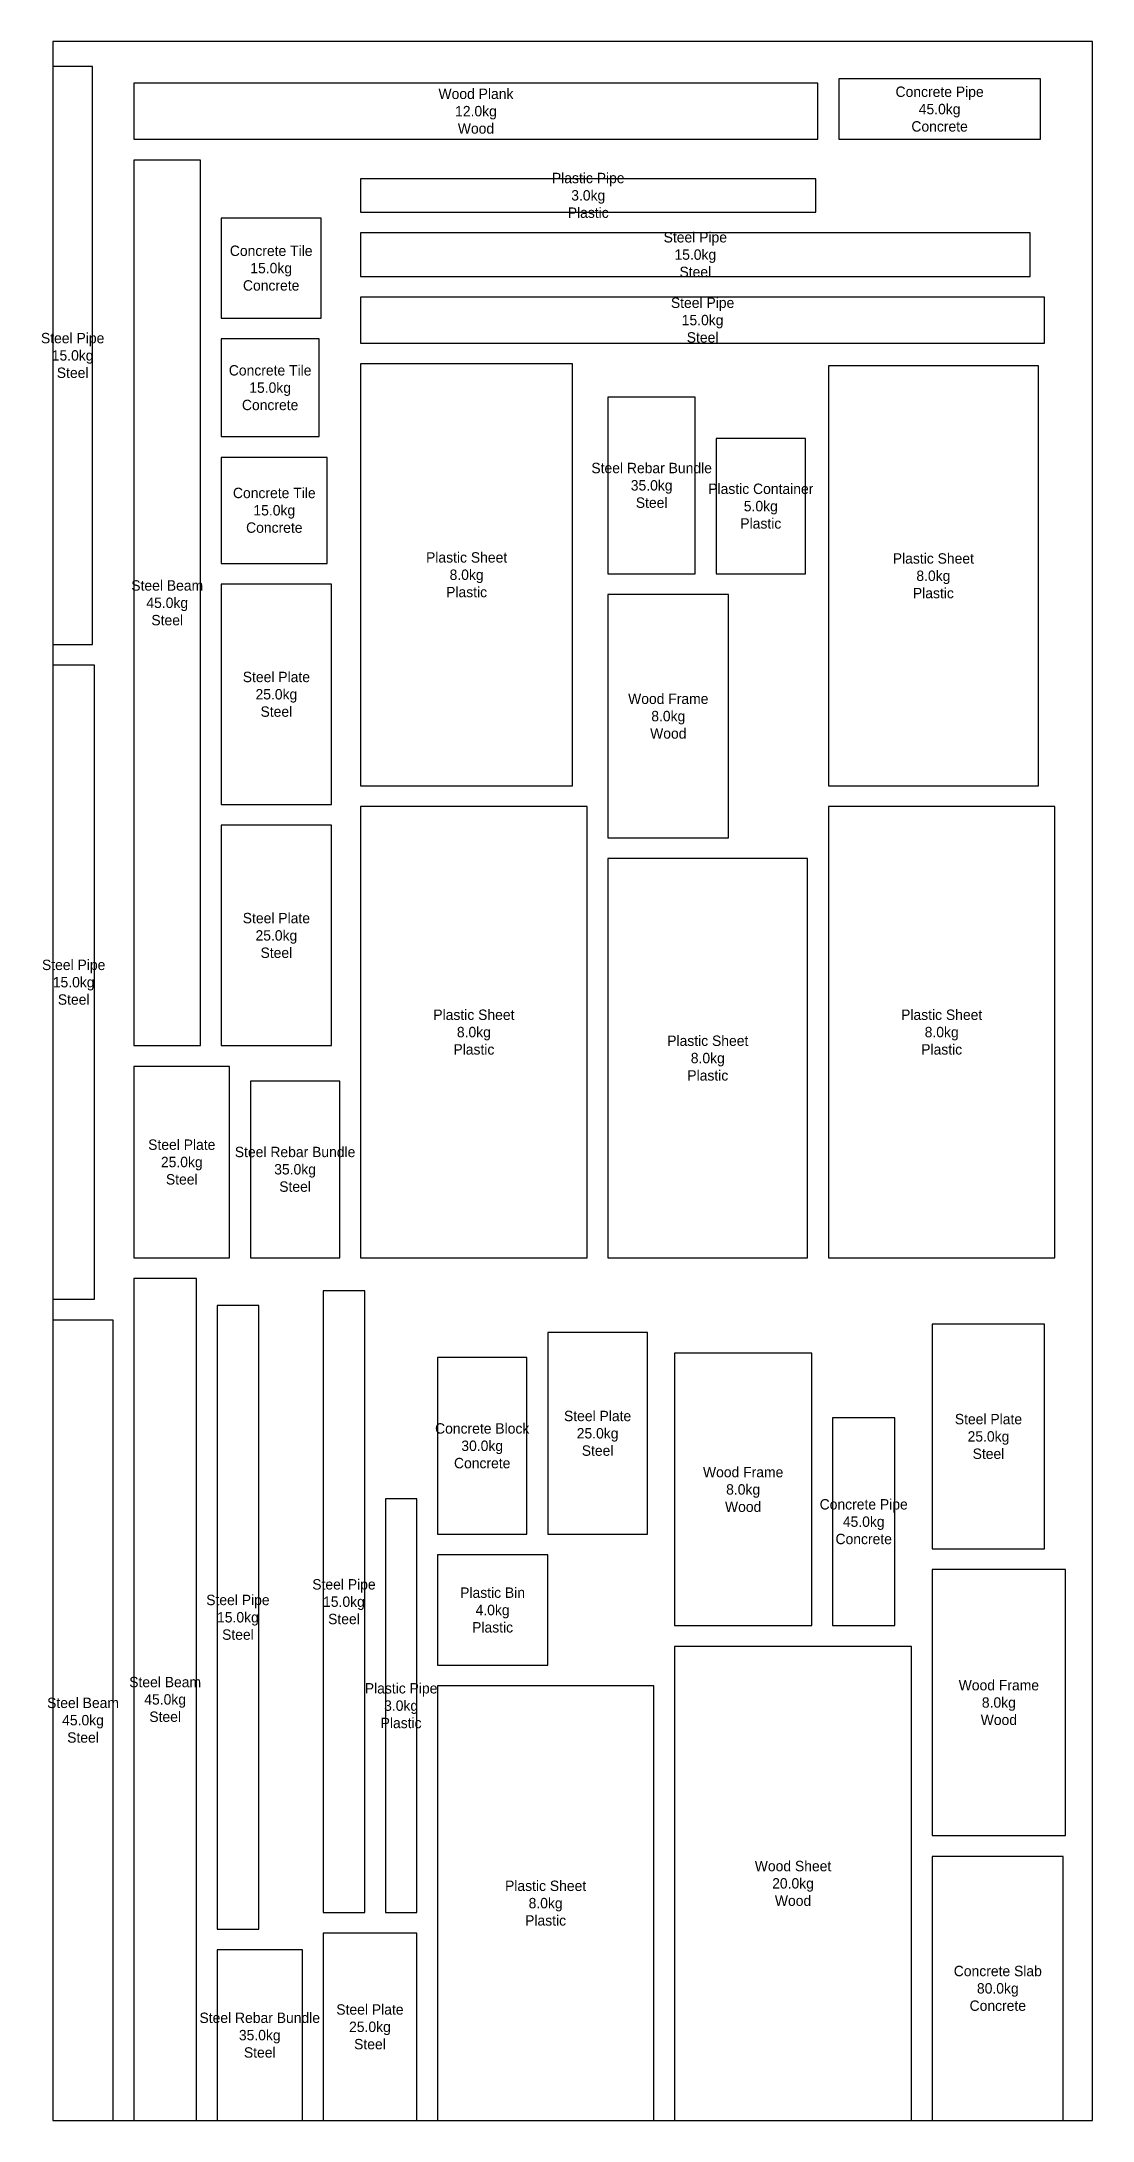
# Model space of a CAD drawing. Header units: metres. Extents: x -9 to 500, y 0 to 6375.
# Drawn here: x -5 to 500, y 3225 to 4225 of the extents above; entities that cross this region are included whole.
import ezdxf

# ---------------------------------------------------------------- set-up
doc = ezdxf.new("R2010")
doc.units = ezdxf.units.M

msp = doc.modelspace()

# ---------------------------------------------------------------- texts
at = {"char_height": 5, "attachment_point": 5}
for s, insert in [('Wood Plank\\P12.0kg\\PWood', (203.5, 4191.5)), ('Concrete Pipe\\P45.0kg\\PConcrete', (426.5, 4192.5)), ('Plastic Pipe\\P3.0kg\\PPlastic', (257.5, 4151)), ('Steel Pipe\\P15.0kg\\PSteel', (309, 4122.5)), ('Concrete Tile\\P15.0kg\\PConcrete', (105, 4116)), ('Steel Pipe\\P15.0kg\\PSteel', (312.5, 4091)), ('Steel Pipe\\P15.0kg\\PSteel', (9.5, 4074)), ('Concrete Tile\\P15.0kg\\PConcrete', (104.5, 4058.5)), ('Steel Rebar Bundle\\P35.0kg\\PSteel', (288, 4011.5)), ('Concrete Tile\\P15.0kg\\PConcrete', (106.5, 3999.5)), ('Plastic Container\\P5.0kg\\PPlastic', (340.5, 4001.5)), ('Plastic Sheet\\P8.0kg\\PPlastic', (199, 3968.5)), ('Plastic Sheet\\P8.0kg\\PPlastic', (423.5, 3968)), ('Steel Beam\\P45.0kg\\PSteel', (55, 3955)), ('Steel Plate\\P25.0kg\\PSteel', (107.5, 3911)), ('Wood Frame\\P8.0kg\\PWood', (296, 3900.5)), ('Steel Plate\\P25.0kg\\PSteel', (107.5, 3795)), ('Steel Pipe\\P15.0kg\\PSteel', (10, 3772.5)), ('Plastic Sheet\\P8.0kg\\PPlastic', (202.5, 3748.5)), ('Plastic Sheet\\P8.0kg\\PPlastic', (427.5, 3748.5)), ('Plastic Sheet\\P8.0kg\\PPlastic', (315, 3736)), ('Steel Plate\\P25.0kg\\PSteel', (62, 3686)), ('Steel Rebar Bundle\\P35.0kg\\PSteel', (116.5, 3682.5)), ('Concrete Block\\P30.0kg\\PConcrete', (206.5, 3549.5)), ('Steel Plate\\P25.0kg\\PSteel', (262, 3555.5)), ('Steel Plate\\P25.0kg\\PSteel', (450, 3554)), ('Wood Frame\\P8.0kg\\PWood', (332, 3528.5)), ('Concrete Pipe\\P45.0kg\\PConcrete', (390, 3513)), ('Steel Pipe\\P15.0kg\\PSteel', (140, 3474.5)), ('Plastic Bin\\P4.0kg\\PPlastic', (211.5, 3470.5)), ('Steel Pipe\\P15.0kg\\PSteel', (89, 3467)), ('Steel Beam\\P45.0kg\\PSteel', (54, 3427.5)), ('Plastic Pipe\\P3.0kg\\PPlastic', (167.5, 3424.5)), ('Wood Frame\\P8.0kg\\PWood', (455, 3426)), ('Steel Beam\\P45.0kg\\PSteel', (14.5, 3417.5)), ('Wood Sheet\\P20.0kg\\PWood', (356, 3339)), ('Plastic Sheet\\P8.0kg\\PPlastic', (237, 3329.5)), ('Concrete Slab\\P80.0kg\\PConcrete', (454.5, 3288.5)), ('Steel Plate\\P25.0kg\\PSteel', (152.5, 3270)), ('Steel Rebar Bundle\\P35.0kg\\PSteel', (99.5, 3266))]:
    msp.add_mtext(s, dxfattribs=dict(at, insert=insert))

# ---------------------------------------------------------------- linework, layer by layer
for points in [[(0, 3225), (500, 3225), (500, 4225), (0, 4225), (0, 3225)], [(0, 3935), (19, 3935), (19, 4213), (0, 4213), (0, 3935)], [(39, 4178), (368, 4178), (368, 4205), (39, 4205), (39, 4178)], [(378, 4178), (475, 4178), (475, 4207), (378, 4207), (378, 4178)], [(39, 3742), (71, 3742), (71, 4168), (39, 4168), (39, 3742)], [(148, 4143), (367, 4143), (367, 4159), (148, 4159), (148, 4143)], [(81, 4092), (129, 4092), (129, 4140), (81, 4140), (81, 4092)], [(148, 4112), (470, 4112), (470, 4133), (148, 4133), (148, 4112)], [(148, 4080), (477, 4080), (477, 4102), (148, 4102), (148, 4080)], [(81, 4035), (128, 4035), (128, 4082), (81, 4082), (81, 4035)], [(148, 3867), (250, 3867), (250, 4070), (148, 4070), (148, 3867)], [(373, 3867), (474, 3867), (474, 4069), (373, 4069), (373, 3867)], [(267, 3969), (309, 3969), (309, 4054), (267, 4054), (267, 3969)], [(319, 3969), (362, 3969), (362, 4034), (319, 4034), (319, 3969)], [(81, 3974), (132, 3974), (132, 4025), (81, 4025), (81, 3974)], [(81, 3858), (134, 3858), (134, 3964), (81, 3964), (81, 3858)], [(267, 3842), (325, 3842), (325, 3959), (267, 3959), (267, 3842)], [(0, 3620), (20, 3620), (20, 3925), (0, 3925), (0, 3620)], [(148, 3640), (257, 3640), (257, 3857), (148, 3857), (148, 3640)], [(373, 3640), (482, 3640), (482, 3857), (373, 3857), (373, 3640)], [(81, 3742), (134, 3742), (134, 3848), (81, 3848), (81, 3742)], [(267, 3640), (363, 3640), (363, 3832), (267, 3832), (267, 3640)], [(39, 3640), (85, 3640), (85, 3732), (39, 3732), (39, 3640)], [(95, 3640), (138, 3640), (138, 3725), (95, 3725), (95, 3640)], [(39, 3225), (69, 3225), (69, 3630), (39, 3630), (39, 3225)], [(130, 3325), (150, 3325), (150, 3624), (130, 3624), (130, 3325)], [(0, 3225), (29, 3225), (29, 3610), (0, 3610), (0, 3225)], [(79, 3317), (99, 3317), (99, 3617), (79, 3617), (79, 3317)], [(238, 3507), (286, 3507), (286, 3604), (238, 3604), (238, 3507)], [(423, 3500), (477, 3500), (477, 3608), (423, 3608), (423, 3500)], [(185, 3507), (228, 3507), (228, 3592), (185, 3592), (185, 3507)], [(299, 3463), (365, 3463), (365, 3594), (299, 3594), (299, 3463)], [(375, 3463), (405, 3463), (405, 3563), (375, 3563), (375, 3463)], [(160, 3325), (175, 3325), (175, 3524), (160, 3524), (160, 3325)], [(185, 3444), (238, 3444), (238, 3497), (185, 3497), (185, 3444)], [(423, 3362), (487, 3362), (487, 3490), (423, 3490), (423, 3362)], [(299, 3225), (413, 3225), (413, 3453), (299, 3453), (299, 3225)], [(185, 3225), (289, 3225), (289, 3434), (185, 3434), (185, 3225)], [(423, 3225), (486, 3225), (486, 3352), (423, 3352), (423, 3225)], [(130, 3225), (175, 3225), (175, 3315), (130, 3315), (130, 3225)], [(79, 3225), (120, 3225), (120, 3307), (79, 3307), (79, 3225)]]:
    msp.add_lwpolyline(points, close=True)

msp.set_redraw_order([(e.dxf.handle, doc.entitydb.next_handle()) for e in msp.query("TEXT MTEXT ATTDEF DIMENSION ARC_DIMENSION")])  # texts and dimensions are drawn at this point

doc.saveas('drawing.dxf')
